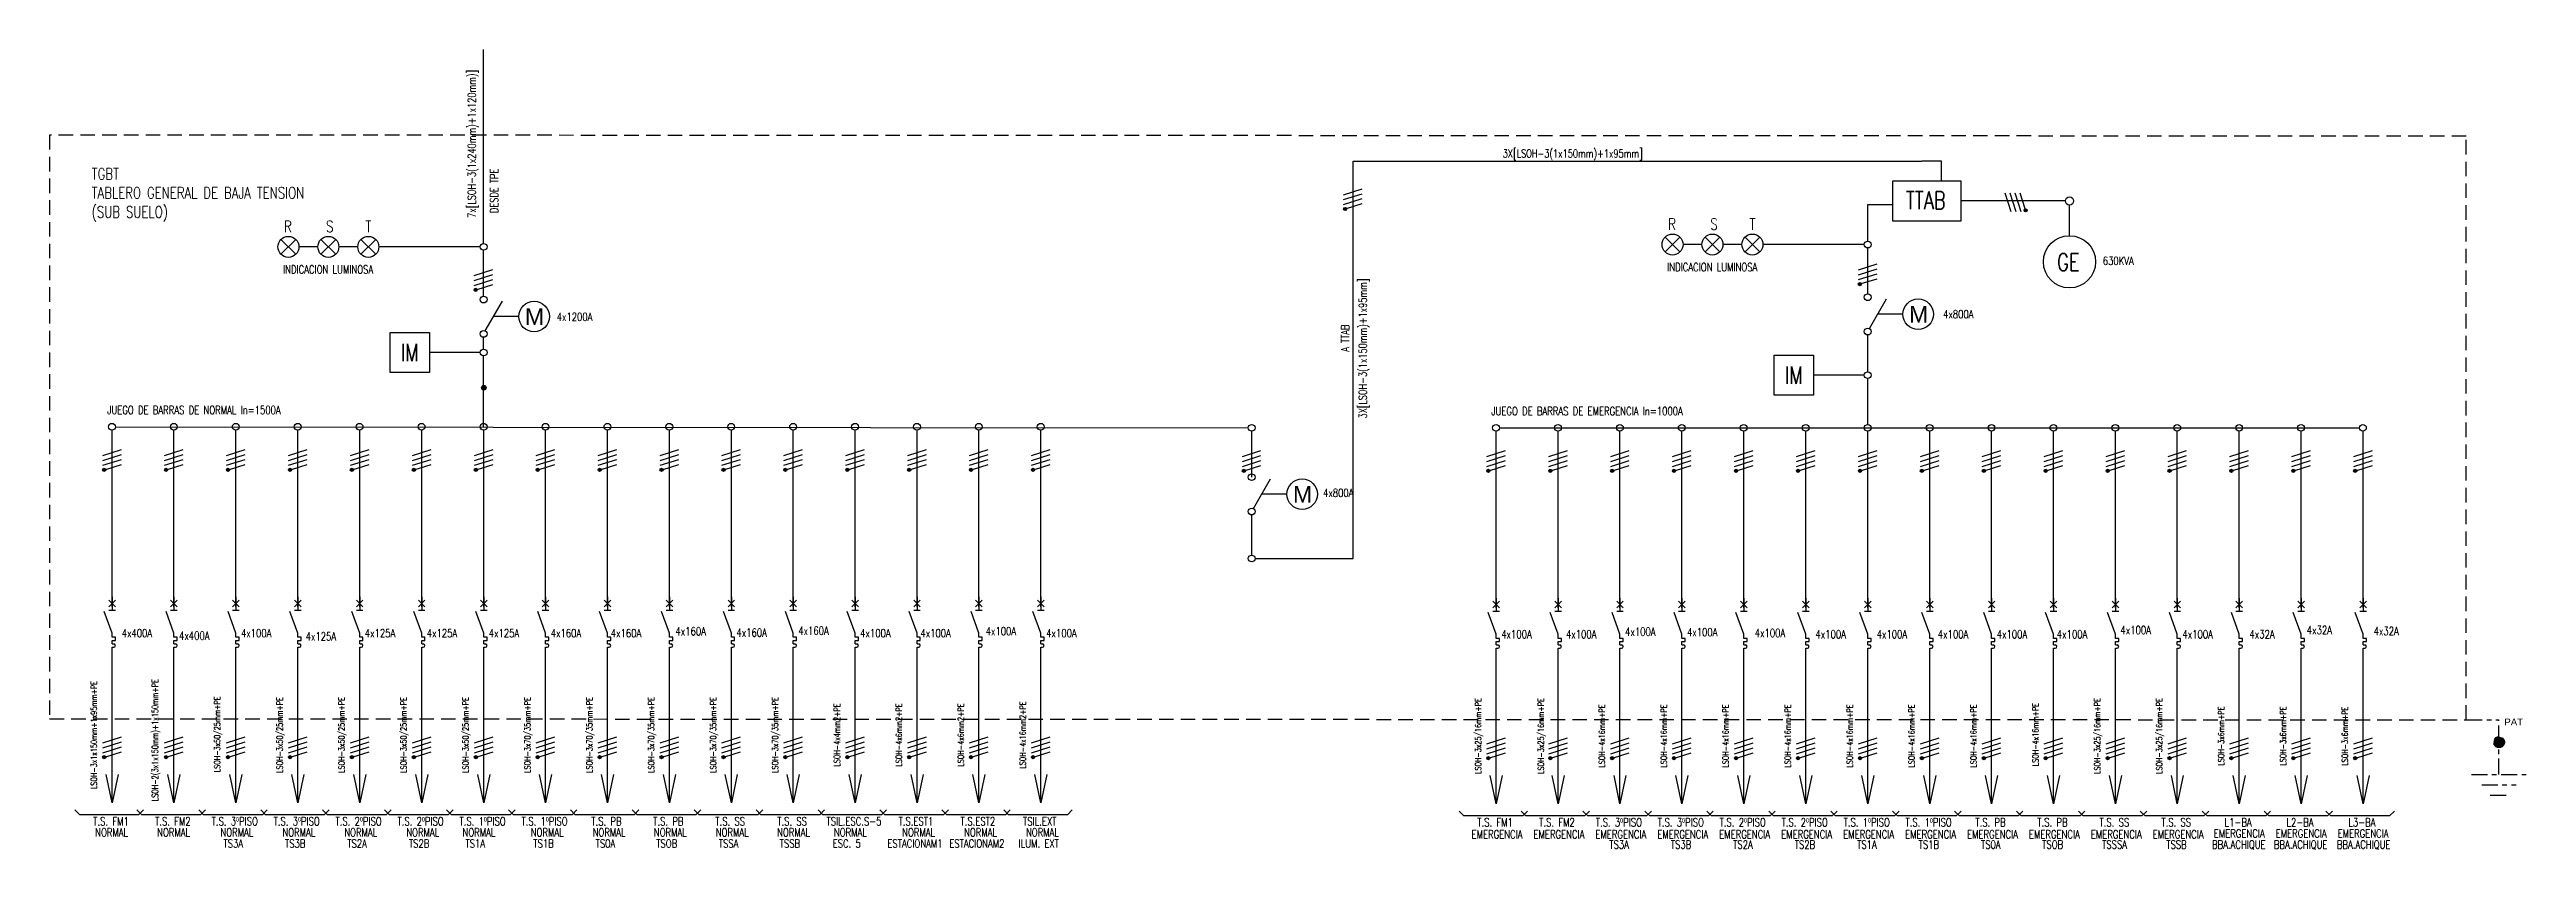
# Model space of a CAD drawing. Extents: x 3578.3 to 3632.5, y 1358.1 to 1375.6.
import ezdxf
from ezdxf.enums import TextEntityAlignment as Align

# ---------------------------------------------------------------- set-up
doc = ezdxf.new("R2010")
doc.units = 0
doc.linetypes.add('OCJ-ESQUEMAS UNIFILARES-CORREGIDOS IDO-REV.br$0$DASHED', pattern=[19.05, 12.7, -6.35])
doc.linetypes.add('OCJ-ESQUEMAS UNIFILARES-CORREGIDOS IDO-REV.br$0$EJE_5', pattern=[7.1, 5, -1, 0.1, -1])
for name, color, linetype in [('OCJ-ESQUEMAS UNIFILARES-CORREGIDOS IDO-REV.br$0$00-IE-CABLES', 10, 'Continuous'), ('OCJ-ESQUEMAS UNIFILARES-CORREGIDOS IDO-REV.br$0$01-ELE-APARATOS', 170, 'Continuous'), ('OCJ-ESQUEMAS UNIFILARES-CORREGIDOS IDO-REV.br$0$CABLES', 10, 'Continuous'), ('OCJ-ESQUEMAS UNIFILARES-CORREGIDOS IDO-REV.br$0$ELECTRIC', 4, 'Continuous'), ('OCJ-ESQUEMAS UNIFILARES-CORREGIDOS IDO-REV.br$0$PAT', 80, 'Continuous'), ('OCJ-ESQUEMAS UNIFILARES-CORREGIDOS IDO-REV.br$0$TEXTO', 7, 'Continuous')]:
    doc.layers.add(name, color=color, linetype=linetype)
doc.styles.add('OCJ-ESQUEMAS UNIFILARES-CORREGIDOS IDO-REV.br$0$ARIAL', font='Arial.ttf', dxfattribs={"height": 0.2})
doc.styles.add('OCJ-ESQUEMAS UNIFILARES-CORREGIDOS IDO-REV.br$0$Electricidad', font='ROMANS.SHX', dxfattribs={"width": 0.75, "height": 0.175})
doc.styles.add('OCJ-ESQUEMAS UNIFILARES-CORREGIDOS IDO-REV.br$0$Standard', font='Arial.ttf')

msp = doc.modelspace()

# ---------------------------------------------------------------- texts
at = {"layer": 'OCJ-ESQUEMAS UNIFILARES-CORREGIDOS IDO-REV.br$0$01-ELE-APARATOS', "style": 'OCJ-ESQUEMAS UNIFILARES-CORREGIDOS IDO-REV.br$0$Electricidad', "width": 0.75}
for p in [(3586.181, 1368.809), (3616.482, 1368.313)]:
    msp.add_text('IM', height=0.3815, dxfattribs=at).set_placement(p, align=Align.CENTER)
at = {"layer": 'OCJ-ESQUEMAS UNIFILARES-CORREGIDOS IDO-REV.br$0$TEXTO', "style": 'OCJ-ESQUEMAS UNIFILARES-CORREGIDOS IDO-REV.br$0$Electricidad', "width": 0.75}
for s, height, p in [('7x[LSOH-3(1x240mm)+1x120mm)]', 0.17567, (3587.626, 1373.573)), ('DESDE TPE', 0.1757, (3588.117, 1372.542)), ('3X[LSOH-3(1x150mm)+1x95mm]', 0.17567, (3607.131, 1369.089)), (' A TTAB', 0.1757, (3606.745, 1369.271)), ('LSOH-3x1x150mm+1x95mm+PE', 0.13175, (3579.333, 1360.623)), ('LSOH-2(3x1x150mm)+1x150mm+PE', 0.13175, (3580.67, 1360.51)), ('LSOH-3x50/25mm+PE', 0.13175, (3582.031, 1360.638)), ('LSOH-3x50/25mm+PE', 0.13175, (3583.399, 1360.623)), ('LSOH-3x50/25mm+PE', 0.13175, (3584.754, 1360.623)), ('LSOH-3x50/25mm+PE', 0.13175, (3586.111, 1360.623)), ('LSOH-3x50/25mm+PE', 0.13175, (3587.469, 1360.623)), ('LSOH-3x70/35mm+PE', 0.13175, (3588.824, 1360.623)), ('LSOH-3x70/35mm+PE', 0.13175, (3590.179, 1360.623)), ('LSOH-3x70/35mm+PE', 0.13175, (3591.534, 1360.623)), ('LSOH-3x70/35mm+PE', 0.13175, (3592.89, 1360.623)), ('LSOH-3x70/35mm+PE', 0.13175, (3594.245, 1360.623)), ('LSOH-4x4mm2+PE', 0.13175, (3595.6, 1360.623)), ('LSOH-4x6mm2+PE', 0.13175, (3596.955, 1360.622)), ('LSOH-4x6mm2+PE', 0.13175, (3598.31, 1360.622)), ('LSOH-4x16mm2+PE', 0.13175, (3599.665, 1360.622)), ('LSOH-3x25/16mm+PE', 0.13175, (3609.634, 1360.6)), ('LSOH-3x25/16mm+PE', 0.13175, (3611.01, 1360.6)), ('LSOH-4x16mm+PE', 0.13175, (3612.344, 1360.6)), ('LSOH-4x16mm+PE', 0.13175, (3613.699, 1360.6)), ('LSOH-4x16mm+PE', 0.13175, (3615.054, 1360.6)), ('LSOH-4x16mm+PE', 0.13175, (3616.412, 1360.6)), ('LSOH-4x16mm+PE', 0.13175, (3617.769, 1360.6)), ('LSOH-4x16mm+PE', 0.13175, (3619.124, 1360.6)), ('LSOH-4x16mm+PE', 0.13175, (3620.48, 1360.6)), ('LSOH-4x16mm+PE', 0.13175, (3621.835, 1360.633)), ('LSOH-3x25/16mm+PE', 0.13175, (3623.19, 1360.6)), ('LSOH-3x25/16mm+PE', 0.13175, (3624.545, 1360.6)), ('LSOH-3x6mm+PE', 0.13175, (3625.9, 1360.6)), ('LSOH-3x6mm+PE', 0.13175, (3627.256, 1360.599)), ('LSOH-3x6mm+PE', 0.13175, (3628.611, 1360.598))]:
    msp.add_text(s, height=height, rotation=90, dxfattribs=at).set_placement(p, align=Align.CENTER)
for s, height, p in [('TGBT', 0.251, (3579.218, 1372.79)), ('TABLERO GENERAL DE BAJA TENSION', 0.25096, (3579.218, 1372.374)), ('(SUB SUELO)', 0.25096, (3579.218, 1371.955)), ('INDICACION LUMINOSA', 0.18069, (3583.406, 1370.731)), ('INDICACION LUMINOSA', 0.18069, (3613.707, 1370.782)), ('GE', 0.3815, (3622.244, 1370.79)), ('630KVA', 0.1807, (3623.244, 1370.92)), ('4x1200A', 0.1807, (3589.396, 1369.693)), ('4x800A', 0.1807, (3619.746, 1369.751)), ('JUEGO DE BARRAS DE NORMAL In=1500A', 0.18069, (3579.557, 1367.653)), ('JUEGO DE BARRAS DE EMERGENCIA In=1000A', 0.18069, (3609.857, 1367.629)), ('4x800A', 0.1807, (3606.173, 1365.839)), ('4x400A', 0.1807, (3579.874, 1362.765)), ('4x400A', 0.1807, (3581.13, 1362.709)), ('4x100A', 0.1807, (3582.485, 1362.765)), ('4x125A', 0.1807, (3583.901, 1362.694)), ('4x125A', 0.1807, (3585.196, 1362.765)), ('4x125A', 0.1807, (3586.553, 1362.765)), ('4x125A', 0.1807, (3587.91, 1362.765)), ('4x160A', 0.1807, (3589.266, 1362.765)), ('4x160A', 0.1807, (3590.582, 1362.765)), ('4x160A', 0.1807, (3591.998, 1362.807)), ('4x160A', 0.1807, (3593.331, 1362.777)), ('4x160A', 0.1807, (3594.686, 1362.818)), ('4x100A', 0.1807, (3596.041, 1362.765)), ('4x100A', 0.1807, (3597.358, 1362.765)), ('4x100A', 0.1807, (3598.788, 1362.809)), ('4x100A', 0.1807, (3600.114, 1362.765)), ('4x100A', 0.1807, (3610.075, 1362.741)), ('4x100A', 0.1807, (3611.492, 1362.741)), ('4x100A', 0.1807, (3612.786, 1362.796)), ('4x100A', 0.1807, (3614.141, 1362.787)), ('4x100A', 0.1807, (3615.624, 1362.769)), ('4x100A', 0.1807, (3616.954, 1362.741)), ('4x100A', 0.1807, (3618.293, 1362.741)), ('4x100A', 0.1807, (3619.633, 1362.741)), ('4x100A', 0.1807, (3620.921, 1362.741)), ('4x100A', 0.1807, (3622.238, 1362.741)), ('4x100A', 0.1807, (3623.631, 1362.832)), ('4x100A', 0.1807, (3624.987, 1362.741)), ('4x32A', 0.1807, (3626.455, 1362.741)), ('4x32A', 0.1807, (3627.711, 1362.832)), ('4x32A', 0.1807, (3629.172, 1362.81))]:
    msp.add_text(s, height=height, dxfattribs=at).set_placement(p)
for s, height, p in [('3X[LSOH-3(1x150mm)+1x95mm]', 0.17567, (3611.641, 1373.273)), ('TTAB', 0.3815, (3619.369, 1372.145)), ('R', 0.25, (3583.514, 1371.638)), ('S', 0.25, (3584.431, 1371.638)), ('T', 0.25, (3585.276, 1371.638)), ('R', 0.25, (3613.814, 1371.689)), ('S', 0.25, (3614.732, 1371.689)), ('T', 0.25, (3615.576, 1371.689)), ('T.S. FM1', 0.1807, (3579.64, 1358.644)), ('NORMAL', 0.1807, (3579.655, 1358.401)), ('T.S. FM2', 0.1807, (3580.995, 1358.644)), ('NORMAL', 0.1807, (3581.011, 1358.401)), ('T.S. 3ºPISO', 0.18069, (3582.35, 1358.644)), ('NORMAL', 0.1807, (3582.397, 1358.401)), ('TS3A', 0.1807, (3582.318, 1358.157)), ('T.S. 3ºPISO', 0.18069, (3583.705, 1358.644)), ('NORMAL', 0.1807, (3583.753, 1358.401)), ('TS3B', 0.1807, (3583.673, 1358.157)), ('T.S. 2ºPISO', 0.18069, (3585.061, 1358.644)), ('NORMAL', 0.1807, (3585.108, 1358.401)), ('TS2A', 0.1807, (3585.028, 1358.157)), ('T.S. 2ºPISO', 0.18069, (3586.418, 1358.644)), ('NORMAL', 0.1807, (3586.465, 1358.401)), ('TS2B', 0.1807, (3586.386, 1358.157)), ('T.S. 1ºPISO', 0.18069, (3587.775, 1358.644)), ('NORMAL', 0.1807, (3587.696, 1358.401)), ('TS1A', 0.1807, (3587.616, 1358.157)), ('T.S. 1ºPISO', 0.18069, (3589.131, 1358.644)), ('NORMAL', 0.1807, (3589.19, 1358.401)), ('TS1B', 0.1807, (3589.11, 1358.157)), ('T.S. PB', 0.1807, (3590.486, 1358.644)), ('NORMAL', 0.1807, (3590.545, 1358.401)), ('TS0A', 0.1807, (3590.465, 1358.157)), ('T.S. PB', 0.1807, (3591.841, 1358.644)), ('NORMAL', 0.1807, (3591.885, 1358.401)), ('TSOB', 0.1807, (3591.806, 1358.157)), ('T.S. SS', 0.1807, (3593.196, 1358.644)), ('NORMAL', 0.1807, (3593.24, 1358.401)), ('TSSA', 0.1807, (3593.161, 1358.157)), ('T.S. SS', 0.1807, (3594.551, 1358.644)), ('NORMAL', 0.1807, (3594.583, 1358.401)), ('TSSB', 0.1807, (3594.503, 1358.157)), ('TSIL.ESC.S-5', 0.18069, (3595.906, 1358.644)), ('ESC. 5', 0.1807, (3595.747, 1358.157)), ('NORMAL', 0.1807, (3595.827, 1358.401)), ('ESTACIONAM1', 0.18069, (3597.241, 1358.157)), ('T.S.EST1', 0.1807, (3597.262, 1358.644)), ('NORMAL', 0.1807, (3597.32, 1358.401)), ('ESTACIONAM2', 0.18069, (3598.596, 1358.157)), ('T.S.EST2', 0.1807, (3598.617, 1358.644)), ('NORMAL', 0.1807, (3598.676, 1358.401)), ('ILUM. EXT', 0.1807, (3599.951, 1358.157)), ('TSIL.EXT', 0.1807, (3599.972, 1358.644)), ('NORMAL', 0.1807, (3600.031, 1358.401)), ('EMERGENCIA', 0.1807, (3609.984, 1358.359)), ('T.S. FM1', 0.1807, (3609.94, 1358.621)), ('EMERGENCIA', 0.1807, (3611.339, 1358.359)), ('T.S. FM2', 0.1807, (3611.295, 1358.621)), ('T.S. 3ºPISO', 0.18069, (3612.651, 1358.621)), ('EMERGENCIA', 0.1807, (3612.694, 1358.359)), ('TS3A', 0.1807, (3612.656, 1358.134)), ('T.S. 3ºPISO', 0.18069, (3614.006, 1358.621)), ('EMERGENCIA', 0.1807, (3614.049, 1358.359)), ('TS3B', 0.1807, (3614.012, 1358.134)), ('T.S. 2ºPISO', 0.18069, (3615.361, 1358.621)), ('EMERGENCIA', 0.1807, (3615.405, 1358.359)), ('TS2A', 0.1807, (3615.367, 1358.134)), ('T.S. 2ºPISO', 0.18069, (3616.718, 1358.621)), ('EMERGENCIA', 0.1807, (3616.762, 1358.359)), ('TS2B', 0.1807, (3616.724, 1358.134)), ('T.S. 1ºPISO', 0.18069, (3618.076, 1358.621)), ('EMERGENCIA', 0.1807, (3618.119, 1358.359)), ('TS1A', 0.1807, (3618.082, 1358.134)), ('T.S. 1ºPISO', 0.18069, (3619.431, 1358.621)), ('EMERGENCIA', 0.1807, (3619.475, 1358.359)), ('TS1B', 0.1807, (3619.437, 1358.134)), ('EMERGENCIA', 0.1807, (3620.83, 1358.359)), ('T.S. PB', 0.1807, (3620.786, 1358.621)), ('TS0A', 0.1807, (3620.792, 1358.134)), ('EMERGENCIA', 0.1807, (3622.185, 1358.359)), ('T.S. PB', 0.1807, (3622.141, 1358.621)), ('TSOB', 0.1807, (3622.147, 1358.134)), ('EMERGENCIA', 0.1807, (3623.54, 1358.359)), ('T.S. SS', 0.1807, (3623.497, 1358.621)), ('TSSSA', 0.1807, (3623.502, 1358.134)), ('EMERGENCIA', 0.1807, (3624.895, 1358.359)), ('T.S. SS', 0.1807, (3624.852, 1358.621)), ('TSSB', 0.1807, (3624.858, 1358.134)), ('BBA.ACHIQUE', 0.18069, (3626.222, 1358.134)), ('EMERGENCIA', 0.1807, (3626.232, 1358.377)), ('L1-BA', 0.1807, (3626.207, 1358.621)), ('BBA.ACHIQUE', 0.18069, (3627.577, 1358.134)), ('EMERGENCIA', 0.1807, (3627.587, 1358.377)), ('L2-BA', 0.1807, (3627.562, 1358.621)), ('BBA.ACHIQUE', 0.18069, (3628.956, 1358.134)), ('EMERGENCIA', 0.1807, (3628.943, 1358.377)), ('L3-BA', 0.1807, (3628.917, 1358.621))]:
    msp.add_text(s, height=height, dxfattribs=at).set_placement(p, align=Align.CENTER)
at = {"layer": 'OCJ-ESQUEMAS UNIFILARES-CORREGIDOS IDO-REV.br$0$TEXTO', "style": 'OCJ-ESQUEMAS UNIFILARES-CORREGIDOS IDO-REV.br$0$ARIAL'}
msp.add_text('PAT', height=0.1506, dxfattribs=at).set_placement((3632.035, 1360.834))

# ---------------------------------------------------------------- blocks, each defined once
blk = doc.blocks.new('OCJ-ESQUEMAS UNIFILARES-CORREGIDOS IDO-REV.br$0$Int-Motoriz')
for p, q in [((0.037, -0.686), (0.412, -0.036)), ((0.768, -0.371), (0.219, -0.371))]:
    blk.add_line(p, q)
for centre, radius in [((0, 0), 0.0741), ((1.101, -0.371), 0.333), ((0, -0.75), 0.0741)]:
    blk.add_circle(centre, radius)
at = {"style": 'OCJ-ESQUEMAS UNIFILARES-CORREGIDOS IDO-REV.br$0$Standard'}
blk.add_text('M', height=0.36, dxfattribs=at).set_placement((0.901, -0.553))
blk = doc.blocks.new('OCJ-ESQUEMAS UNIFILARES-CORREGIDOS IDO-REV.br$0$Unif-Interruptor-Term')
for p, q in [((0, -1.013), (0.045, -1.013)), ((0, -1.103), (0.045, -1.103))]:
    blk.add_line(p, q)
for points in [[(-0.09, 0.177), (0.09, -0.003)], [(-0.09, -0.003), (0.09, 0.177)], [(0, 0.267), (0, -0.093)], [(0, -0.72), (-0.215, -0.128)], [(-0.09, -0.093), (0.09, -0.093)], [(0, -0.833), (0, -0.72)], [(0, -0.923), (0.09, -0.923), (0.09, -0.833), (0, -0.833)], [(0, -1.013), (0, -0.923)], [(0, -1.215), (0, -1.103)]]:
    blk.add_lwpolyline(points)
blk.add_arc((0.045, -1.058), 0.045, 270, 90)

# ---------------------------------------------------------------- hatches: boundary and pattern name
at = {"layer": 'OCJ-ESQUEMAS UNIFILARES-CORREGIDOS IDO-REV.br$0$00-IE-CABLES'}
for points in [[(3606.628, 1372.124, 1), (3606.683, 1372.164, 1)], [(3621.575, 1372.089, 1), (3621.535, 1372.144, 1)], [(3587.598, 1370.354, 1), (3587.653, 1370.394, 1)], [(3617.899, 1370.48, 1), (3617.953, 1370.52, 1)], [(3579.465, 1366.413, 1), (3579.52, 1366.453, 1)], [(3580.82, 1366.413, 1), (3580.875, 1366.453, 1)], [(3582.175, 1366.413, 1), (3582.23, 1366.453, 1)], [(3583.53, 1366.413, 1), (3583.585, 1366.453, 1)], [(3584.886, 1366.413, 1), (3584.94, 1366.453, 1)], [(3586.243, 1366.413, 1), (3586.298, 1366.453, 1)], [(3587.6, 1366.413, 1), (3587.655, 1366.453, 1)], [(3588.956, 1366.413, 1), (3589.01, 1366.453, 1)], [(3590.311, 1366.413, 1), (3590.366, 1366.453, 1)], [(3591.666, 1366.413, 1), (3591.721, 1366.453, 1)], [(3593.021, 1366.413, 1), (3593.076, 1366.453, 1)], [(3594.376, 1366.413, 1), (3594.431, 1366.453, 1)], [(3595.732, 1366.413, 1), (3595.786, 1366.453, 1)], [(3597.087, 1366.413, 1), (3597.142, 1366.453, 1)], [(3598.442, 1366.413, 1), (3598.497, 1366.453, 1)], [(3599.797, 1366.413, 1), (3599.852, 1366.453, 1)], [(3604.413, 1366.39, 1), (3604.468, 1366.43, 1)], [(3609.765, 1366.39, 1), (3609.82, 1366.43, 1)], [(3611.12, 1366.39, 1), (3611.175, 1366.43, 1)], [(3612.476, 1366.39, 1), (3612.53, 1366.43, 1)], [(3613.831, 1366.39, 1), (3613.886, 1366.43, 1)], [(3615.186, 1366.39, 1), (3615.241, 1366.43, 1)], [(3616.543, 1366.39, 1), (3616.598, 1366.43, 1)], [(3617.901, 1366.39, 1), (3617.956, 1366.43, 1)], [(3619.256, 1366.39, 1), (3619.311, 1366.43, 1)], [(3620.611, 1366.39, 1), (3620.666, 1366.43, 1)], [(3621.966, 1366.39, 1), (3622.021, 1366.43, 1)], [(3623.322, 1366.39, 1), (3623.376, 1366.43, 1)], [(3624.677, 1366.39, 1), (3624.732, 1366.43, 1)], [(3626.032, 1366.39, 1), (3626.087, 1366.43, 1)], [(3627.387, 1366.39, 1), (3627.442, 1366.43, 1)], [(3628.742, 1366.39, 1), (3628.797, 1366.43, 1)], [(3579.465, 1360.119, 1), (3579.52, 1360.159, 1)], [(3580.82, 1360.119, 1), (3580.875, 1360.159, 1)], [(3582.175, 1360.119, 1), (3582.23, 1360.159, 1)], [(3583.53, 1360.119, 1), (3583.585, 1360.159, 1)], [(3584.886, 1360.119, 1), (3584.94, 1360.159, 1)], [(3586.243, 1360.119, 1), (3586.298, 1360.159, 1)], [(3587.6, 1360.119, 1), (3587.655, 1360.159, 1)], [(3588.956, 1360.119, 1), (3589.01, 1360.159, 1)], [(3590.311, 1360.119, 1), (3590.366, 1360.159, 1)], [(3591.666, 1360.119, 1), (3591.721, 1360.159, 1)], [(3593.021, 1360.119, 1), (3593.076, 1360.159, 1)], [(3594.376, 1360.119, 1), (3594.431, 1360.159, 1)], [(3595.732, 1360.119, 1), (3595.786, 1360.159, 1)], [(3597.087, 1360.119, 1), (3597.142, 1360.159, 1)], [(3598.442, 1360.119, 1), (3598.497, 1360.159, 1)], [(3599.797, 1360.119, 1), (3599.852, 1360.159, 1)], [(3609.765, 1360.096, 1), (3609.82, 1360.135, 1)], [(3611.12, 1360.096, 1), (3611.175, 1360.135, 1)], [(3612.476, 1360.096, 1), (3612.53, 1360.135, 1)], [(3613.831, 1360.096, 1), (3613.886, 1360.135, 1)], [(3615.186, 1360.096, 1), (3615.241, 1360.135, 1)], [(3616.543, 1360.096, 1), (3616.598, 1360.135, 1)], [(3617.901, 1360.096, 1), (3617.956, 1360.135, 1)], [(3619.256, 1360.096, 1), (3619.311, 1360.135, 1)], [(3620.611, 1360.096, 1), (3620.666, 1360.135, 1)], [(3621.966, 1360.096, 1), (3622.021, 1360.135, 1)], [(3623.322, 1360.096, 1), (3623.376, 1360.135, 1)], [(3624.677, 1360.096, 1), (3624.732, 1360.135, 1)], [(3626.032, 1360.096, 1), (3626.087, 1360.135, 1)], [(3627.387, 1360.096, 1), (3627.442, 1360.135, 1)], [(3628.742, 1360.096, 1), (3628.797, 1360.135, 1)]]:
    msp.add_hatch(color=256, dxfattribs=at).paths.add_polyline_path(points)
at = {"layer": 'OCJ-ESQUEMAS UNIFILARES-CORREGIDOS IDO-REV.br$0$CABLES'}
msp.add_hatch(color=256, dxfattribs=at).paths.add_polyline_path([(3587.843, 1368.259, 1), (3587.762, 1368.2, 1)])
at = {"layer": 'OCJ-ESQUEMAS UNIFILARES-CORREGIDOS IDO-REV.br$0$PAT', "linetype": 'OCJ-ESQUEMAS UNIFILARES-CORREGIDOS IDO-REV.br$0$EJE_5', "ltscale": 0.07}
h = msp.add_hatch(color=256, dxfattribs=at)
h.paths.add_polyline_path([(3632.037, 1360.468), (3631.796, 1360.468, -1)])
h.paths.add_polyline_path([(3631.796, 1360.468), (3631.917, 1360.468), (3631.917, 1360.348, -0.414214)])
h.paths.add_polyline_path([(3631.917, 1360.468), (3632.037, 1360.468, -0.414214), (3631.917, 1360.348)])

# ---------------------------------------------------------------- linework, layer by layer
at = {"layer": 'OCJ-ESQUEMAS UNIFILARES-CORREGIDOS IDO-REV.br$0$00-IE-CABLES'}
for p, q in [((3587.798, 1371.391), (3587.798, 1375.639)), ((3606.831, 1373.193), (3619.282, 1373.193)), ((3606.831, 1364.49), (3606.831, 1373.193)), ((3619.714, 1373.193), (3619.282, 1373.193)), ((3619.714, 1372.757), (3619.714, 1373.193)), ((3618.098, 1371.442), (3618.098, 1372.247)), ((3618.098, 1372.247), (3618.642, 1372.247)), ((3622.427, 1372.321), (3620.146, 1372.321)), ((3622.515, 1371.561), (3622.515, 1372.233)), ((3584.169, 1371.316), (3583.754, 1371.316)), ((3585.044, 1371.316), (3584.629, 1371.316)), ((3587.723, 1371.316), (3585.504, 1371.316)), ((3614.47, 1371.367), (3614.054, 1371.367)), ((3615.345, 1371.367), (3614.929, 1371.367)), ((3618.024, 1371.367), (3615.804, 1371.367)), ((3587.798, 1370.236), (3587.798, 1371.242)), ((3618.098, 1370.287), (3618.098, 1371.293)), ((3587.798, 1369.076), (3587.798, 1369.334)), ((3618.098, 1368.58), (3618.098, 1369.385)), ((3587.723, 1369.002), (3586.613, 1369.002)), ((3587.798, 1367.375), (3587.798, 1368.927)), ((3618.024, 1368.506), (3616.914, 1368.506)), ((3618.098, 1367.426), (3618.098, 1368.432)), ((3579.664, 1364.439), (3579.664, 1367.301)), ((3579.736, 1367.375), (3604.538, 1367.352)), ((3581.019, 1364.439), (3581.019, 1367.301)), ((3582.375, 1364.439), (3582.375, 1367.301)), ((3583.73, 1364.439), (3583.73, 1367.301)), ((3585.085, 1364.439), (3585.085, 1367.301)), ((3586.442, 1364.439), (3586.442, 1367.301)), ((3587.8, 1364.439), (3587.8, 1367.301)), ((3589.155, 1364.439), (3589.155, 1367.301)), ((3590.51, 1364.439), (3590.51, 1367.301)), ((3591.865, 1364.439), (3591.865, 1367.301)), ((3593.221, 1364.439), (3593.221, 1367.301)), ((3594.576, 1364.439), (3594.576, 1367.301)), ((3595.931, 1364.439), (3595.931, 1367.301)), ((3597.286, 1364.439), (3597.286, 1367.301)), ((3598.641, 1364.439), (3598.641, 1367.301)), ((3599.996, 1364.439), (3599.996, 1367.301)), ((3604.612, 1366.271), (3604.612, 1367.277)), ((3609.965, 1364.416), (3609.965, 1367.277)), ((3610.037, 1367.352), (3628.865, 1367.352)), ((3611.32, 1364.416), (3611.32, 1367.277)), ((3612.675, 1364.416), (3612.675, 1367.277)), ((3614.03, 1364.416), (3614.03, 1367.277)), ((3615.385, 1364.416), (3615.385, 1367.277)), ((3616.743, 1364.416), (3616.743, 1367.277)), ((3618.1, 1364.416), (3618.1, 1367.277)), ((3619.455, 1364.416), (3619.455, 1367.277)), ((3620.811, 1364.416), (3620.811, 1367.277)), ((3622.166, 1364.416), (3622.166, 1367.277)), ((3623.521, 1364.416), (3623.521, 1367.277)), ((3624.876, 1364.416), (3624.876, 1367.277)), ((3626.231, 1364.416), (3626.231, 1367.277)), ((3627.586, 1364.416), (3627.586, 1367.277)), ((3628.942, 1364.416), (3628.942, 1367.277)), ((3604.612, 1364.565), (3604.612, 1365.444)), ((3579.664, 1363.434), (3579.664, 1364.439)), ((3581.019, 1363.434), (3581.019, 1364.439)), ((3582.375, 1363.434), (3582.375, 1364.439)), ((3583.73, 1363.434), (3583.73, 1364.439)), ((3585.085, 1363.434), (3585.085, 1364.439)), ((3586.442, 1363.434), (3586.442, 1364.439)), ((3587.8, 1363.434), (3587.8, 1364.439)), ((3589.155, 1363.434), (3589.155, 1364.439)), ((3590.51, 1363.434), (3590.51, 1364.439)), ((3591.865, 1363.434), (3591.865, 1364.439)), ((3593.221, 1363.434), (3593.221, 1364.439)), ((3594.576, 1363.434), (3594.576, 1364.439)), ((3595.931, 1363.434), (3595.931, 1364.439)), ((3597.286, 1363.434), (3597.286, 1364.439)), ((3598.641, 1363.434), (3598.641, 1364.439)), ((3599.996, 1363.434), (3599.996, 1364.439)), ((3604.687, 1364.49), (3606.831, 1364.49)), ((3609.965, 1363.41), (3609.965, 1364.416)), ((3611.32, 1363.41), (3611.32, 1364.416)), ((3612.675, 1363.41), (3612.675, 1364.416)), ((3614.03, 1363.41), (3614.03, 1364.416)), ((3615.385, 1363.41), (3615.385, 1364.416)), ((3616.743, 1363.41), (3616.743, 1364.416)), ((3618.1, 1363.41), (3618.1, 1364.416)), ((3619.455, 1363.41), (3619.455, 1364.416)), ((3620.811, 1363.41), (3620.811, 1364.416)), ((3622.166, 1363.41), (3622.166, 1364.416)), ((3623.521, 1363.41), (3623.521, 1364.416)), ((3624.876, 1363.41), (3624.876, 1364.416)), ((3626.231, 1363.41), (3626.231, 1364.416)), ((3627.586, 1363.41), (3627.586, 1364.416)), ((3628.942, 1363.41), (3628.942, 1364.416)), ((3579.664, 1359.142), (3579.664, 1362.458)), ((3581.019, 1359.142), (3581.019, 1362.458)), ((3582.375, 1359.142), (3582.375, 1362.458)), ((3583.73, 1359.142), (3583.73, 1362.458)), ((3585.085, 1359.142), (3585.085, 1362.458)), ((3586.442, 1359.142), (3586.442, 1362.458)), ((3587.8, 1359.142), (3587.8, 1362.458)), ((3589.155, 1359.142), (3589.155, 1362.458)), ((3590.51, 1359.142), (3590.51, 1362.458)), ((3591.865, 1359.142), (3591.865, 1362.458)), ((3593.221, 1359.142), (3593.221, 1362.458)), ((3594.576, 1359.142), (3594.576, 1362.458)), ((3595.931, 1359.142), (3595.931, 1362.458)), ((3597.286, 1359.142), (3597.286, 1362.458)), ((3598.641, 1359.142), (3598.641, 1362.458)), ((3599.996, 1359.142), (3599.996, 1362.458)), ((3609.965, 1359.119), (3609.965, 1362.434)), ((3611.32, 1359.119), (3611.32, 1362.434)), ((3612.675, 1359.119), (3612.675, 1362.434)), ((3614.03, 1359.119), (3614.03, 1362.434)), ((3615.385, 1359.119), (3615.385, 1362.434)), ((3616.743, 1359.119), (3616.743, 1362.434)), ((3618.1, 1359.119), (3618.1, 1362.434)), ((3619.455, 1359.119), (3619.455, 1362.434)), ((3620.811, 1359.119), (3620.811, 1362.434)), ((3622.166, 1359.119), (3622.166, 1362.434)), ((3623.521, 1359.119), (3623.521, 1362.434)), ((3624.876, 1359.119), (3624.876, 1362.434)), ((3626.231, 1359.119), (3626.231, 1362.434)), ((3627.586, 1359.119), (3627.586, 1362.434)), ((3628.942, 1359.119), (3628.942, 1362.434))]:
    msp.add_line(p, q, dxfattribs=at)
for points in [[(3606.624, 1372.459), (3607.032, 1372.588)], [(3606.624, 1372.351), (3607.032, 1372.48)], [(3621.24, 1372.084), (3621.11, 1372.493)], [(3621.348, 1372.084), (3621.219, 1372.493)], [(3621.457, 1372.084), (3621.327, 1372.493)], [(3621.545, 1372.149), (3621.436, 1372.493)], [(3606.624, 1372.242), (3607.032, 1372.372)], [(3606.688, 1372.154), (3607.032, 1372.263)], [(3587.593, 1370.689), (3588.002, 1370.819)], [(3617.894, 1370.815), (3618.302, 1370.944)], [(3617.894, 1370.706), (3618.302, 1370.836)], [(3587.593, 1370.581), (3588.002, 1370.71)], [(3587.593, 1370.472), (3588.002, 1370.602)], [(3587.658, 1370.385), (3588.002, 1370.493)], [(3617.894, 1370.598), (3618.302, 1370.727)], [(3617.958, 1370.51), (3618.302, 1370.619)], [(3579.46, 1366.748), (3579.869, 1366.877)], [(3579.46, 1366.64), (3579.869, 1366.769)], [(3579.46, 1366.531), (3579.869, 1366.66)], [(3579.525, 1366.443), (3579.869, 1366.552)], [(3580.815, 1366.748), (3581.224, 1366.877)], [(3580.815, 1366.64), (3581.224, 1366.769)], [(3580.815, 1366.531), (3581.224, 1366.66)], [(3580.88, 1366.443), (3581.224, 1366.552)], [(3582.17, 1366.748), (3582.579, 1366.877)], [(3582.17, 1366.64), (3582.579, 1366.769)], [(3582.17, 1366.531), (3582.579, 1366.66)], [(3582.235, 1366.443), (3582.579, 1366.552)], [(3583.526, 1366.748), (3583.934, 1366.877)], [(3583.526, 1366.64), (3583.934, 1366.769)], [(3583.526, 1366.531), (3583.934, 1366.66)], [(3583.59, 1366.443), (3583.934, 1366.552)], [(3584.881, 1366.748), (3585.289, 1366.877)], [(3584.881, 1366.64), (3585.289, 1366.769)], [(3584.881, 1366.531), (3585.289, 1366.66)], [(3584.945, 1366.443), (3585.289, 1366.552)], [(3586.238, 1366.748), (3586.647, 1366.877)], [(3586.238, 1366.64), (3586.647, 1366.769)], [(3586.238, 1366.531), (3586.647, 1366.66)], [(3586.303, 1366.443), (3586.647, 1366.552)], [(3587.596, 1366.748), (3588.004, 1366.877)], [(3587.596, 1366.64), (3588.004, 1366.769)], [(3587.596, 1366.531), (3588.004, 1366.66)], [(3587.66, 1366.443), (3588.004, 1366.552)], [(3588.951, 1366.748), (3589.359, 1366.877)], [(3588.951, 1366.64), (3589.359, 1366.769)], [(3588.951, 1366.531), (3589.359, 1366.66)], [(3589.015, 1366.443), (3589.359, 1366.552)], [(3590.306, 1366.748), (3590.714, 1366.877)], [(3590.306, 1366.64), (3590.714, 1366.769)], [(3590.306, 1366.531), (3590.714, 1366.66)], [(3590.371, 1366.443), (3590.714, 1366.552)], [(3591.661, 1366.748), (3592.07, 1366.877)], [(3591.661, 1366.64), (3592.07, 1366.769)], [(3591.661, 1366.531), (3592.07, 1366.66)], [(3591.726, 1366.443), (3592.07, 1366.552)], [(3593.016, 1366.748), (3593.425, 1366.877)], [(3593.016, 1366.64), (3593.425, 1366.769)], [(3593.016, 1366.531), (3593.425, 1366.66)], [(3593.081, 1366.443), (3593.425, 1366.552)], [(3594.371, 1366.748), (3594.78, 1366.877)], [(3594.371, 1366.64), (3594.78, 1366.769)], [(3594.371, 1366.531), (3594.78, 1366.66)], [(3594.436, 1366.443), (3594.78, 1366.552)], [(3595.727, 1366.748), (3596.135, 1366.877)], [(3595.727, 1366.64), (3596.135, 1366.769)], [(3595.727, 1366.531), (3596.135, 1366.66)], [(3595.791, 1366.443), (3596.135, 1366.552)], [(3597.082, 1366.748), (3597.49, 1366.877)], [(3597.082, 1366.64), (3597.49, 1366.769)], [(3597.082, 1366.531), (3597.49, 1366.66)], [(3597.146, 1366.443), (3597.49, 1366.552)], [(3598.437, 1366.748), (3598.846, 1366.877)], [(3598.437, 1366.64), (3598.846, 1366.769)], [(3598.437, 1366.531), (3598.846, 1366.66)], [(3598.502, 1366.443), (3598.846, 1366.552)], [(3599.792, 1366.748), (3600.201, 1366.877)], [(3599.792, 1366.64), (3600.201, 1366.769)], [(3599.792, 1366.531), (3600.201, 1366.66)], [(3599.857, 1366.443), (3600.201, 1366.552)], [(3604.408, 1366.725), (3604.816, 1366.854)], [(3604.408, 1366.616), (3604.816, 1366.746)], [(3604.408, 1366.508), (3604.816, 1366.637)], [(3604.472, 1366.42), (3604.816, 1366.529)], [(3609.76, 1366.725), (3610.169, 1366.854)], [(3609.76, 1366.616), (3610.169, 1366.746)], [(3609.76, 1366.508), (3610.169, 1366.637)], [(3609.825, 1366.42), (3610.169, 1366.529)], [(3611.116, 1366.725), (3611.524, 1366.854)], [(3611.116, 1366.616), (3611.524, 1366.746)], [(3611.116, 1366.508), (3611.524, 1366.637)], [(3611.18, 1366.42), (3611.524, 1366.529)], [(3612.471, 1366.725), (3612.879, 1366.854)], [(3612.471, 1366.616), (3612.879, 1366.746)], [(3612.471, 1366.508), (3612.879, 1366.637)], [(3612.535, 1366.42), (3612.879, 1366.529)], [(3613.826, 1366.725), (3614.235, 1366.854)], [(3613.826, 1366.616), (3614.235, 1366.746)], [(3613.826, 1366.508), (3614.235, 1366.637)], [(3613.891, 1366.42), (3614.235, 1366.529)], [(3615.181, 1366.725), (3615.59, 1366.854)], [(3615.181, 1366.616), (3615.59, 1366.746)], [(3615.181, 1366.508), (3615.59, 1366.637)], [(3615.246, 1366.42), (3615.59, 1366.529)], [(3616.539, 1366.725), (3616.947, 1366.854)], [(3616.539, 1366.616), (3616.947, 1366.746)], [(3616.539, 1366.508), (3616.947, 1366.637)], [(3616.603, 1366.42), (3616.947, 1366.529)], [(3617.896, 1366.725), (3618.305, 1366.854)], [(3617.896, 1366.616), (3618.305, 1366.746)], [(3617.896, 1366.508), (3618.305, 1366.637)], [(3617.961, 1366.42), (3618.305, 1366.529)], [(3619.251, 1366.725), (3619.66, 1366.854)], [(3619.251, 1366.616), (3619.66, 1366.746)], [(3619.251, 1366.508), (3619.66, 1366.637)], [(3619.316, 1366.42), (3619.66, 1366.529)], [(3620.606, 1366.725), (3621.015, 1366.854)], [(3620.606, 1366.616), (3621.015, 1366.746)], [(3620.606, 1366.508), (3621.015, 1366.637)], [(3620.671, 1366.42), (3621.015, 1366.529)], [(3621.961, 1366.725), (3622.37, 1366.854)], [(3621.961, 1366.616), (3622.37, 1366.746)], [(3621.961, 1366.508), (3622.37, 1366.637)], [(3622.026, 1366.42), (3622.37, 1366.529)], [(3623.317, 1366.725), (3623.725, 1366.854)], [(3623.317, 1366.616), (3623.725, 1366.746)], [(3623.317, 1366.508), (3623.725, 1366.637)], [(3623.381, 1366.42), (3623.725, 1366.529)], [(3624.672, 1366.725), (3625.08, 1366.854)], [(3624.672, 1366.616), (3625.08, 1366.746)], [(3624.672, 1366.508), (3625.08, 1366.637)], [(3624.736, 1366.42), (3625.08, 1366.529)], [(3626.027, 1366.725), (3626.436, 1366.854)], [(3626.027, 1366.616), (3626.436, 1366.746)], [(3626.027, 1366.508), (3626.436, 1366.637)], [(3626.092, 1366.42), (3626.436, 1366.529)], [(3627.382, 1366.725), (3627.791, 1366.854)], [(3627.382, 1366.616), (3627.791, 1366.746)], [(3627.382, 1366.508), (3627.791, 1366.637)], [(3627.447, 1366.42), (3627.791, 1366.529)], [(3628.737, 1366.725), (3629.146, 1366.854)], [(3628.737, 1366.616), (3629.146, 1366.746)], [(3628.737, 1366.508), (3629.146, 1366.637)], [(3628.802, 1366.42), (3629.146, 1366.529)], [(3579.46, 1360.454), (3579.869, 1360.583)], [(3579.46, 1360.345), (3579.869, 1360.475)], [(3580.815, 1360.454), (3581.224, 1360.583)], [(3580.815, 1360.345), (3581.224, 1360.475)], [(3582.17, 1360.454), (3582.579, 1360.583)], [(3582.17, 1360.345), (3582.579, 1360.475)], [(3583.526, 1360.454), (3583.934, 1360.583)], [(3583.526, 1360.345), (3583.934, 1360.475)], [(3584.881, 1360.454), (3585.289, 1360.583)], [(3584.881, 1360.345), (3585.289, 1360.475)], [(3586.238, 1360.454), (3586.647, 1360.583)], [(3586.238, 1360.345), (3586.647, 1360.475)], [(3587.596, 1360.454), (3588.004, 1360.583)], [(3587.596, 1360.345), (3588.004, 1360.475)], [(3588.951, 1360.454), (3589.359, 1360.583)], [(3588.951, 1360.345), (3589.359, 1360.475)], [(3590.306, 1360.454), (3590.714, 1360.583)], [(3590.306, 1360.345), (3590.714, 1360.475)], [(3591.661, 1360.454), (3592.07, 1360.583)], [(3591.661, 1360.345), (3592.07, 1360.475)], [(3593.016, 1360.454), (3593.425, 1360.583)], [(3593.016, 1360.345), (3593.425, 1360.475)], [(3594.371, 1360.454), (3594.78, 1360.583)], [(3594.371, 1360.345), (3594.78, 1360.475)], [(3595.727, 1360.454), (3596.135, 1360.583)], [(3595.727, 1360.345), (3596.135, 1360.475)], [(3597.082, 1360.454), (3597.49, 1360.583)], [(3597.082, 1360.345), (3597.49, 1360.475)], [(3598.437, 1360.454), (3598.846, 1360.583)], [(3598.437, 1360.345), (3598.846, 1360.475)], [(3599.792, 1360.454), (3600.201, 1360.583)], [(3599.792, 1360.345), (3600.201, 1360.475)], [(3609.76, 1360.431), (3610.169, 1360.56)], [(3611.116, 1360.431), (3611.524, 1360.56)], [(3612.471, 1360.431), (3612.879, 1360.56)], [(3613.826, 1360.431), (3614.235, 1360.56)], [(3615.181, 1360.431), (3615.59, 1360.56)], [(3616.539, 1360.431), (3616.947, 1360.56)], [(3617.896, 1360.431), (3618.305, 1360.56)], [(3619.251, 1360.431), (3619.66, 1360.56)], [(3620.606, 1360.431), (3621.015, 1360.56)], [(3621.961, 1360.431), (3622.37, 1360.56)], [(3623.317, 1360.431), (3623.725, 1360.56)], [(3624.672, 1360.431), (3625.08, 1360.56)], [(3626.027, 1360.431), (3626.436, 1360.56)], [(3627.382, 1360.431), (3627.791, 1360.56)], [(3628.737, 1360.431), (3629.146, 1360.56)], [(3579.46, 1360.237), (3579.869, 1360.366)], [(3579.525, 1360.149), (3579.869, 1360.258)], [(3580.815, 1360.237), (3581.224, 1360.366)], [(3580.88, 1360.149), (3581.224, 1360.258)], [(3582.17, 1360.237), (3582.579, 1360.366)], [(3582.235, 1360.149), (3582.579, 1360.258)], [(3583.526, 1360.237), (3583.934, 1360.366)], [(3583.59, 1360.149), (3583.934, 1360.258)], [(3584.881, 1360.237), (3585.289, 1360.366)], [(3584.945, 1360.149), (3585.289, 1360.258)], [(3586.238, 1360.237), (3586.647, 1360.366)], [(3586.303, 1360.149), (3586.647, 1360.258)], [(3587.596, 1360.237), (3588.004, 1360.366)], [(3587.66, 1360.149), (3588.004, 1360.258)], [(3588.951, 1360.237), (3589.359, 1360.366)], [(3589.015, 1360.149), (3589.359, 1360.258)], [(3590.306, 1360.237), (3590.714, 1360.366)], [(3590.371, 1360.149), (3590.714, 1360.258)], [(3591.661, 1360.237), (3592.07, 1360.366)], [(3591.726, 1360.149), (3592.07, 1360.258)], [(3593.016, 1360.237), (3593.425, 1360.366)], [(3593.081, 1360.149), (3593.425, 1360.258)], [(3594.371, 1360.237), (3594.78, 1360.366)], [(3594.436, 1360.149), (3594.78, 1360.258)], [(3595.727, 1360.237), (3596.135, 1360.366)], [(3595.791, 1360.149), (3596.135, 1360.258)], [(3597.082, 1360.237), (3597.49, 1360.366)], [(3597.146, 1360.149), (3597.49, 1360.258)], [(3598.437, 1360.237), (3598.846, 1360.366)], [(3598.502, 1360.149), (3598.846, 1360.258)], [(3599.792, 1360.237), (3600.201, 1360.366)], [(3599.857, 1360.149), (3600.201, 1360.258)], [(3609.76, 1360.322), (3610.169, 1360.451)], [(3609.76, 1360.214), (3610.169, 1360.343)], [(3609.825, 1360.126), (3610.169, 1360.235)], [(3611.116, 1360.322), (3611.524, 1360.451)], [(3611.116, 1360.214), (3611.524, 1360.343)], [(3611.18, 1360.126), (3611.524, 1360.235)], [(3612.471, 1360.322), (3612.879, 1360.451)], [(3612.471, 1360.214), (3612.879, 1360.343)], [(3612.535, 1360.126), (3612.879, 1360.235)], [(3613.826, 1360.322), (3614.235, 1360.451)], [(3613.826, 1360.214), (3614.235, 1360.343)], [(3613.891, 1360.126), (3614.235, 1360.235)], [(3615.181, 1360.322), (3615.59, 1360.451)], [(3615.181, 1360.214), (3615.59, 1360.343)], [(3615.246, 1360.126), (3615.59, 1360.235)], [(3616.539, 1360.322), (3616.947, 1360.451)], [(3616.539, 1360.214), (3616.947, 1360.343)], [(3616.603, 1360.126), (3616.947, 1360.235)], [(3617.896, 1360.322), (3618.305, 1360.451)], [(3617.896, 1360.214), (3618.305, 1360.343)], [(3617.961, 1360.126), (3618.305, 1360.235)], [(3619.251, 1360.322), (3619.66, 1360.451)], [(3619.251, 1360.214), (3619.66, 1360.343)], [(3619.316, 1360.126), (3619.66, 1360.235)], [(3620.606, 1360.322), (3621.015, 1360.451)], [(3620.606, 1360.214), (3621.015, 1360.343)], [(3620.671, 1360.126), (3621.015, 1360.235)], [(3621.961, 1360.322), (3622.37, 1360.451)], [(3621.961, 1360.214), (3622.37, 1360.343)], [(3622.026, 1360.126), (3622.37, 1360.235)], [(3623.317, 1360.322), (3623.725, 1360.451)], [(3623.317, 1360.214), (3623.725, 1360.343)], [(3623.381, 1360.126), (3623.725, 1360.235)], [(3624.672, 1360.322), (3625.08, 1360.451)], [(3624.672, 1360.214), (3625.08, 1360.343)], [(3624.736, 1360.126), (3625.08, 1360.235)], [(3626.027, 1360.322), (3626.436, 1360.451)], [(3626.027, 1360.214), (3626.436, 1360.343)], [(3626.092, 1360.126), (3626.436, 1360.235)], [(3627.382, 1360.322), (3627.791, 1360.451)], [(3627.382, 1360.214), (3627.791, 1360.343)], [(3627.447, 1360.126), (3627.791, 1360.235)], [(3628.737, 1360.322), (3629.146, 1360.451)], [(3628.737, 1360.214), (3629.146, 1360.343)], [(3628.802, 1360.126), (3629.146, 1360.235)], [(3579.796, 1359.762), (3579.664, 1359.142), (3579.533, 1359.762)], [(3581.151, 1359.762), (3581.019, 1359.142), (3580.888, 1359.762)], [(3582.506, 1359.762), (3582.375, 1359.142), (3582.243, 1359.762)], [(3583.861, 1359.762), (3583.73, 1359.142), (3583.598, 1359.762)], [(3585.216, 1359.762), (3585.085, 1359.142), (3584.954, 1359.762)], [(3586.574, 1359.762), (3586.442, 1359.142), (3586.311, 1359.762)], [(3587.931, 1359.762), (3587.8, 1359.142), (3587.669, 1359.762)], [(3589.286, 1359.762), (3589.155, 1359.142), (3589.024, 1359.762)], [(3590.642, 1359.762), (3590.51, 1359.142), (3590.379, 1359.762)], [(3591.997, 1359.762), (3591.865, 1359.142), (3591.734, 1359.762)], [(3593.352, 1359.762), (3593.221, 1359.142), (3593.089, 1359.762)], [(3594.707, 1359.762), (3594.576, 1359.142), (3594.444, 1359.762)], [(3596.062, 1359.762), (3595.931, 1359.142), (3595.8, 1359.762)], [(3597.417, 1359.762), (3597.286, 1359.142), (3597.155, 1359.762)], [(3598.773, 1359.762), (3598.641, 1359.142), (3598.51, 1359.762)], [(3600.128, 1359.762), (3599.996, 1359.142), (3599.865, 1359.762)], [(3610.096, 1359.739), (3609.965, 1359.119), (3609.833, 1359.739)], [(3611.451, 1359.739), (3611.32, 1359.119), (3611.189, 1359.739)], [(3612.806, 1359.739), (3612.675, 1359.119), (3612.544, 1359.739)], [(3614.162, 1359.739), (3614.03, 1359.119), (3613.899, 1359.739)], [(3615.517, 1359.739), (3615.385, 1359.119), (3615.254, 1359.739)], [(3616.874, 1359.739), (3616.743, 1359.119), (3616.611, 1359.739)], [(3618.232, 1359.739), (3618.1, 1359.119), (3617.969, 1359.739)], [(3619.587, 1359.739), (3619.455, 1359.119), (3619.324, 1359.739)], [(3620.942, 1359.739), (3620.811, 1359.119), (3620.679, 1359.739)], [(3622.297, 1359.739), (3622.166, 1359.119), (3622.034, 1359.739)], [(3623.652, 1359.739), (3623.521, 1359.119), (3623.39, 1359.739)], [(3625.007, 1359.739), (3624.876, 1359.119), (3624.745, 1359.739)], [(3626.363, 1359.739), (3626.231, 1359.119), (3626.1, 1359.739)], [(3627.718, 1359.739), (3627.586, 1359.119), (3627.455, 1359.739)], [(3629.073, 1359.739), (3628.942, 1359.119), (3628.81, 1359.739)]]:
    msp.add_lwpolyline(points, dxfattribs=at)
for centre, radius in [((3622.515, 1372.321), 0.0883), ((3606.656, 1372.144), 0.0339), ((3621.555, 1372.117), 0.0339), ((3587.798, 1371.316), 0.0744), ((3618.098, 1371.367), 0.0744), ((3587.626, 1370.374), 0.0339), ((3617.926, 1370.5), 0.0339), ((3587.798, 1369.002), 0.0744), ((3618.098, 1368.506), 0.0744), ((3579.662, 1367.375), 0.0744), ((3581.017, 1367.375), 0.0744), ((3582.372, 1367.375), 0.0744), ((3583.728, 1367.375), 0.0744), ((3585.083, 1367.375), 0.0744), ((3585.083, 1367.375), 0.0744), ((3586.44, 1367.375), 0.0744), ((3586.44, 1367.375), 0.0744), ((3587.798, 1367.375), 0.0744), ((3587.798, 1367.375), 0.0744), ((3589.153, 1367.375), 0.0744), ((3589.153, 1367.375), 0.0744), ((3590.508, 1367.375), 0.0744), ((3591.863, 1367.375), 0.0744), ((3593.218, 1367.375), 0.0744), ((3593.218, 1367.375), 0.0744), ((3594.573, 1367.375), 0.0744), ((3594.573, 1367.375), 0.0744), ((3594.573, 1367.375), 0.0744), ((3595.929, 1367.375), 0.0744), ((3595.929, 1367.375), 0.0744), ((3595.929, 1367.375), 0.0744), ((3597.284, 1367.375), 0.0744), ((3597.284, 1367.375), 0.0744), ((3597.284, 1367.375), 0.0744), ((3598.639, 1367.375), 0.0744), ((3598.639, 1367.375), 0.0744), ((3598.639, 1367.375), 0.0744), ((3599.994, 1367.375), 0.0744), ((3599.994, 1367.375), 0.0744), ((3599.994, 1367.375), 0.0744), ((3604.612, 1367.352), 0.0744), ((3609.962, 1367.352), 0.0744), ((3611.318, 1367.352), 0.0744), ((3612.673, 1367.352), 0.0744), ((3614.028, 1367.352), 0.0744), ((3615.383, 1367.352), 0.0744), ((3615.383, 1367.352), 0.0744), ((3616.741, 1367.352), 0.0744), ((3616.741, 1367.352), 0.0744), ((3618.098, 1367.352), 0.0744), ((3618.098, 1367.352), 0.0744), ((3619.453, 1367.352), 0.0744), ((3619.453, 1367.352), 0.0744), ((3620.808, 1367.352), 0.0744), ((3622.164, 1367.352), 0.0744), ((3623.519, 1367.352), 0.0744), ((3623.519, 1367.352), 0.0744), ((3624.874, 1367.352), 0.0744), ((3624.874, 1367.352), 0.0744), ((3624.874, 1367.352), 0.0744), ((3626.229, 1367.352), 0.0744), ((3626.229, 1367.352), 0.0744), ((3626.229, 1367.352), 0.0744), ((3627.584, 1367.352), 0.0744), ((3627.584, 1367.352), 0.0744), ((3627.584, 1367.352), 0.0744), ((3628.939, 1367.352), 0.0744), ((3628.939, 1367.352), 0.0744), ((3628.939, 1367.352), 0.0744), ((3579.492, 1366.433), 0.0339), ((3580.847, 1366.433), 0.0339), ((3582.203, 1366.433), 0.0339), ((3583.558, 1366.433), 0.0339), ((3584.913, 1366.433), 0.0339), ((3586.27, 1366.433), 0.0339), ((3587.628, 1366.433), 0.0339), ((3588.983, 1366.433), 0.0339), ((3590.338, 1366.433), 0.0339), ((3591.693, 1366.433), 0.0339), ((3593.049, 1366.433), 0.0339), ((3594.404, 1366.433), 0.0339), ((3595.759, 1366.433), 0.0339), ((3597.114, 1366.433), 0.0339), ((3598.469, 1366.433), 0.0339), ((3599.824, 1366.433), 0.0339), ((3604.44, 1366.41), 0.0339), ((3609.793, 1366.41), 0.0339), ((3611.148, 1366.41), 0.0339), ((3612.503, 1366.41), 0.0339), ((3613.858, 1366.41), 0.0339), ((3615.213, 1366.41), 0.0339), ((3616.571, 1366.41), 0.0339), ((3617.928, 1366.41), 0.0339), ((3619.283, 1366.41), 0.0339), ((3620.639, 1366.41), 0.0339), ((3621.994, 1366.41), 0.0339), ((3623.349, 1366.41), 0.0339), ((3624.704, 1366.41), 0.0339), ((3626.059, 1366.41), 0.0339), ((3627.414, 1366.41), 0.0339), ((3628.77, 1366.41), 0.0339), ((3604.612, 1364.49), 0.0744), ((3579.492, 1360.139), 0.0339), ((3580.847, 1360.139), 0.0339), ((3582.203, 1360.139), 0.0339), ((3583.558, 1360.139), 0.0339), ((3584.913, 1360.139), 0.0339), ((3586.27, 1360.139), 0.0339), ((3587.628, 1360.139), 0.0339), ((3588.983, 1360.139), 0.0339), ((3590.338, 1360.139), 0.0339), ((3591.693, 1360.139), 0.0339), ((3593.049, 1360.139), 0.0339), ((3594.404, 1360.139), 0.0339), ((3595.759, 1360.139), 0.0339), ((3597.114, 1360.139), 0.0339), ((3598.469, 1360.139), 0.0339), ((3599.824, 1360.139), 0.0339), ((3609.793, 1360.116), 0.0339), ((3611.148, 1360.116), 0.0339), ((3612.503, 1360.116), 0.0339), ((3613.858, 1360.116), 0.0339), ((3615.213, 1360.116), 0.0339), ((3616.571, 1360.116), 0.0339), ((3617.928, 1360.116), 0.0339), ((3619.283, 1360.116), 0.0339), ((3620.639, 1360.116), 0.0339), ((3621.994, 1360.116), 0.0339), ((3623.349, 1360.116), 0.0339), ((3624.704, 1360.116), 0.0339), ((3626.059, 1360.116), 0.0339), ((3627.414, 1360.116), 0.0339), ((3628.77, 1360.116), 0.0339)]:
    msp.add_circle(centre, radius, dxfattribs=at)
at = {"layer": 'OCJ-ESQUEMAS UNIFILARES-CORREGIDOS IDO-REV.br$0$01-ELE-APARATOS'}
for p, q in [((3583.687, 1371.154), (3583.362, 1371.479)), ((3583.362, 1371.154), (3583.687, 1371.479)), ((3584.561, 1371.154), (3584.237, 1371.479)), ((3584.237, 1371.154), (3584.561, 1371.479)), ((3585.436, 1371.154), (3585.112, 1371.479)), ((3585.112, 1371.154), (3585.436, 1371.479)), ((3613.987, 1371.205), (3613.662, 1371.53)), ((3613.662, 1371.205), (3613.987, 1371.53)), ((3614.862, 1371.205), (3614.537, 1371.53)), ((3614.537, 1371.205), (3614.862, 1371.53)), ((3615.737, 1371.205), (3615.412, 1371.53)), ((3615.412, 1371.205), (3615.737, 1371.53))]:
    msp.add_line(p, q, dxfattribs=at)
for points in [[(3620.146, 1372.757), (3618.642, 1372.757), (3618.642, 1371.885), (3620.146, 1371.885)], [(3585.749, 1369.438), (3586.613, 1369.438), (3586.613, 1368.566), (3585.749, 1368.566)], [(3616.05, 1368.942), (3616.914, 1368.942), (3616.914, 1368.07), (3616.05, 1368.07)]]:
    msp.add_lwpolyline(points, close=True, dxfattribs=at)
for centre, radius in [((3583.524, 1371.316), 0.23), ((3584.399, 1371.316), 0.23), ((3585.274, 1371.316), 0.23), ((3613.825, 1371.367), 0.23), ((3614.699, 1371.367), 0.23), ((3615.574, 1371.367), 0.23), ((3622.515, 1370.989), 0.572)]:
    msp.add_circle(centre, radius, dxfattribs=at)
at = {"layer": 'OCJ-ESQUEMAS UNIFILARES-CORREGIDOS IDO-REV.br$0$CABLES'}
msp.add_circle((3587.802, 1368.23), 0.0502, dxfattribs=at)
at = {"layer": 'OCJ-ESQUEMAS UNIFILARES-CORREGIDOS IDO-REV.br$0$ELECTRIC', "linetype": 'OCJ-ESQUEMAS UNIFILARES-CORREGIDOS IDO-REV.br$0$DASHED', "ltscale": 0.025}
msp.add_lwpolyline([(3578.295, 1360.98), (3631.2, 1360.957), (3631.2, 1373.74), (3578.295, 1373.764)], close=True, dxfattribs=at)
at = {"layer": 'OCJ-ESQUEMAS UNIFILARES-CORREGIDOS IDO-REV.br$0$PAT', "linetype": 'OCJ-ESQUEMAS UNIFILARES-CORREGIDOS IDO-REV.br$0$EJE_5', "ltscale": 0.07}
for p, q in [((3631.2, 1360.957), (3631.917, 1360.957)), ((3631.917, 1360.485), (3631.917, 1360.957)), ((3631.917, 1359.757), (3631.917, 1360.468)), ((3631.314, 1359.757), (3632.519, 1359.757)), ((3631.54, 1359.531), (3632.293, 1359.531)), ((3631.728, 1359.305), (3632.105, 1359.305))]:
    msp.add_line(p, q, dxfattribs=at)
msp.add_circle((3631.917, 1360.468), 0.12, dxfattribs=at)
msp.add_circle((3631.917, 1360.468), 0.12, dxfattribs=at)
at = {"layer": 'OCJ-ESQUEMAS UNIFILARES-CORREGIDOS IDO-REV.br$0$TEXTO'}
for points in [[(3580.351, 1358.982), (3580.245, 1358.876), (3578.959, 1358.876), (3578.852, 1358.982)], [(3581.706, 1358.982), (3581.6, 1358.876), (3580.314, 1358.876), (3580.207, 1358.982)], [(3583.061, 1358.982), (3582.955, 1358.876), (3581.669, 1358.876), (3581.562, 1358.982)], [(3584.417, 1358.982), (3584.31, 1358.876), (3583.024, 1358.876), (3582.918, 1358.982)], [(3585.772, 1358.982), (3585.665, 1358.876), (3584.379, 1358.876), (3584.273, 1358.982)], [(3587.129, 1358.982), (3587.023, 1358.876), (3585.737, 1358.876), (3585.63, 1358.982)], [(3588.487, 1358.982), (3588.38, 1358.876), (3587.094, 1358.876), (3586.988, 1358.982)], [(3589.842, 1358.982), (3589.735, 1358.876), (3588.449, 1358.876), (3588.343, 1358.982)], [(3591.197, 1358.982), (3591.091, 1358.876), (3589.805, 1358.876), (3589.698, 1358.982)], [(3592.552, 1358.982), (3592.446, 1358.876), (3591.16, 1358.876), (3591.053, 1358.982)], [(3593.907, 1358.982), (3593.801, 1358.876), (3592.515, 1358.876), (3592.408, 1358.982)], [(3595.263, 1358.982), (3595.156, 1358.876), (3593.87, 1358.876), (3593.764, 1358.982)], [(3596.618, 1358.982), (3596.511, 1358.876), (3595.225, 1358.876), (3595.119, 1358.982)], [(3597.973, 1358.982), (3597.866, 1358.876), (3596.58, 1358.876), (3596.474, 1358.982)], [(3599.328, 1358.982), (3599.222, 1358.876), (3597.936, 1358.876), (3597.829, 1358.982)], [(3600.683, 1358.982), (3600.577, 1358.876), (3599.291, 1358.876), (3599.184, 1358.982)], [(3610.651, 1358.959), (3610.545, 1358.852), (3609.259, 1358.852), (3609.153, 1358.959)], [(3612.007, 1358.959), (3611.9, 1358.852), (3610.614, 1358.852), (3610.508, 1358.959)], [(3613.362, 1358.959), (3613.255, 1358.852), (3611.969, 1358.852), (3611.863, 1358.959)], [(3614.717, 1358.959), (3614.611, 1358.852), (3613.325, 1358.852), (3613.218, 1358.959)], [(3616.072, 1358.959), (3615.966, 1358.852), (3614.68, 1358.852), (3614.573, 1358.959)], [(3617.43, 1358.959), (3617.323, 1358.852), (3616.037, 1358.852), (3615.931, 1358.959)], [(3618.787, 1358.959), (3618.681, 1358.852), (3617.395, 1358.852), (3617.288, 1358.959)], [(3620.142, 1358.959), (3620.036, 1358.852), (3618.75, 1358.852), (3618.643, 1358.959)], [(3621.497, 1358.959), (3621.391, 1358.852), (3620.105, 1358.852), (3619.998, 1358.959)], [(3622.853, 1358.959), (3622.746, 1358.852), (3621.46, 1358.852), (3621.354, 1358.959)], [(3624.208, 1358.959), (3624.101, 1358.852), (3622.815, 1358.852), (3622.709, 1358.959)], [(3625.563, 1358.959), (3625.456, 1358.852), (3624.17, 1358.852), (3624.064, 1358.959)], [(3626.918, 1358.959), (3626.812, 1358.852), (3625.526, 1358.852), (3625.419, 1358.959)], [(3628.273, 1358.959), (3628.167, 1358.852), (3626.881, 1358.852), (3626.774, 1358.959)], [(3629.628, 1358.959), (3629.522, 1358.852), (3628.236, 1358.852), (3628.129, 1358.959)]]:
    msp.add_lwpolyline(points, dxfattribs=at)

# ---------------------------------------------------------------- block references
at = {"layer": 'OCJ-ESQUEMAS UNIFILARES-CORREGIDOS IDO-REV.br$0$01-ELE-APARATOS'}
for name, p, xscale, yscale, zscale in [('OCJ-ESQUEMAS UNIFILARES-CORREGIDOS IDO-REV.br$0$Int-Motoriz', (3587.798, 1370.162), 1.003833885911365, 1.003833885911365, 1.003833885911365), ('OCJ-ESQUEMAS UNIFILARES-CORREGIDOS IDO-REV.br$0$Int-Motoriz', (3618.098, 1370.213), 1.003833885911365, 1.003833885911365, 1.003833885911365), ('OCJ-ESQUEMAS UNIFILARES-CORREGIDOS IDO-REV.br$0$Int-Motoriz', (3604.612, 1366.271), 1.003833885911365, 1.003833885911365, 1.003833885911365), ('OCJ-ESQUEMAS UNIFILARES-CORREGIDOS IDO-REV.br$0$Unif-Interruptor-Term', (3579.664, 1363.434), 0.8030671087290476, 0.8030671087290476, 0.8030671087290476), ('OCJ-ESQUEMAS UNIFILARES-CORREGIDOS IDO-REV.br$0$Unif-Interruptor-Term', (3581.019, 1363.434), 0.8030671087290476, 0.8030671087290476, 0.8030671087290476), ('OCJ-ESQUEMAS UNIFILARES-CORREGIDOS IDO-REV.br$0$Unif-Interruptor-Term', (3582.375, 1363.434), 0.8030671087290476, 0.8030671087290476, 0.8030671087290476), ('OCJ-ESQUEMAS UNIFILARES-CORREGIDOS IDO-REV.br$0$Unif-Interruptor-Term', (3583.73, 1363.434), 0.8030671087290476, 0.8030671087290476, 0.8030671087290476), ('OCJ-ESQUEMAS UNIFILARES-CORREGIDOS IDO-REV.br$0$Unif-Interruptor-Term', (3585.085, 1363.434), 0.8030671087290476, 0.8030671087290476, 0.8030671087290476), ('OCJ-ESQUEMAS UNIFILARES-CORREGIDOS IDO-REV.br$0$Unif-Interruptor-Term', (3586.442, 1363.434), 0.8030671087290476, 0.8030671087290476, 0.8030671087290476), ('OCJ-ESQUEMAS UNIFILARES-CORREGIDOS IDO-REV.br$0$Unif-Interruptor-Term', (3587.8, 1363.434), 0.8030671087290476, 0.8030671087290476, 0.8030671087290476), ('OCJ-ESQUEMAS UNIFILARES-CORREGIDOS IDO-REV.br$0$Unif-Interruptor-Term', (3589.155, 1363.434), 0.8030671087290476, 0.8030671087290476, 0.8030671087290476), ('OCJ-ESQUEMAS UNIFILARES-CORREGIDOS IDO-REV.br$0$Unif-Interruptor-Term', (3590.51, 1363.434), 0.8030671087290476, 0.8030671087290476, 0.8030671087290476), ('OCJ-ESQUEMAS UNIFILARES-CORREGIDOS IDO-REV.br$0$Unif-Interruptor-Term', (3591.865, 1363.434), 0.8030671087290476, 0.8030671087290476, 0.8030671087290476), ('OCJ-ESQUEMAS UNIFILARES-CORREGIDOS IDO-REV.br$0$Unif-Interruptor-Term', (3593.221, 1363.434), 0.8030671087290476, 0.8030671087290476, 0.8030671087290476), ('OCJ-ESQUEMAS UNIFILARES-CORREGIDOS IDO-REV.br$0$Unif-Interruptor-Term', (3594.576, 1363.434), 0.8030671087290476, 0.8030671087290476, 0.8030671087290476), ('OCJ-ESQUEMAS UNIFILARES-CORREGIDOS IDO-REV.br$0$Unif-Interruptor-Term', (3595.931, 1363.434), 0.8030671087290476, 0.8030671087290476, 0.8030671087290476), ('OCJ-ESQUEMAS UNIFILARES-CORREGIDOS IDO-REV.br$0$Unif-Interruptor-Term', (3597.286, 1363.434), 0.8030671087290476, 0.8030671087290476, 0.8030671087290476), ('OCJ-ESQUEMAS UNIFILARES-CORREGIDOS IDO-REV.br$0$Unif-Interruptor-Term', (3598.641, 1363.434), 0.8030671087290476, 0.8030671087290476, 0.8030671087290476), ('OCJ-ESQUEMAS UNIFILARES-CORREGIDOS IDO-REV.br$0$Unif-Interruptor-Term', (3599.996, 1363.434), 0.8030671087290476, 0.8030671087290476, 0.8030671087290476), ('OCJ-ESQUEMAS UNIFILARES-CORREGIDOS IDO-REV.br$0$Unif-Interruptor-Term', (3609.965, 1363.41), 0.8030671087290476, 0.8030671087290476, 0.8030671087290476), ('OCJ-ESQUEMAS UNIFILARES-CORREGIDOS IDO-REV.br$0$Unif-Interruptor-Term', (3611.32, 1363.41), 0.8030671087290476, 0.8030671087290476, 0.8030671087290476), ('OCJ-ESQUEMAS UNIFILARES-CORREGIDOS IDO-REV.br$0$Unif-Interruptor-Term', (3612.675, 1363.41), 0.8030671087290476, 0.8030671087290476, 0.8030671087290476), ('OCJ-ESQUEMAS UNIFILARES-CORREGIDOS IDO-REV.br$0$Unif-Interruptor-Term', (3614.03, 1363.41), 0.8030671087290476, 0.8030671087290476, 0.8030671087290476), ('OCJ-ESQUEMAS UNIFILARES-CORREGIDOS IDO-REV.br$0$Unif-Interruptor-Term', (3615.385, 1363.41), 0.8030671087290476, 0.8030671087290476, 0.8030671087290476), ('OCJ-ESQUEMAS UNIFILARES-CORREGIDOS IDO-REV.br$0$Unif-Interruptor-Term', (3616.743, 1363.41), 0.8030671087290476, 0.8030671087290476, 0.8030671087290476), ('OCJ-ESQUEMAS UNIFILARES-CORREGIDOS IDO-REV.br$0$Unif-Interruptor-Term', (3618.1, 1363.41), 0.8030671087290476, 0.8030671087290476, 0.8030671087290476), ('OCJ-ESQUEMAS UNIFILARES-CORREGIDOS IDO-REV.br$0$Unif-Interruptor-Term', (3619.455, 1363.41), 0.8030671087290476, 0.8030671087290476, 0.8030671087290476), ('OCJ-ESQUEMAS UNIFILARES-CORREGIDOS IDO-REV.br$0$Unif-Interruptor-Term', (3620.811, 1363.41), 0.8030671087290476, 0.8030671087290476, 0.8030671087290476), ('OCJ-ESQUEMAS UNIFILARES-CORREGIDOS IDO-REV.br$0$Unif-Interruptor-Term', (3622.166, 1363.41), 0.8030671087290476, 0.8030671087290476, 0.8030671087290476), ('OCJ-ESQUEMAS UNIFILARES-CORREGIDOS IDO-REV.br$0$Unif-Interruptor-Term', (3623.521, 1363.41), 0.8030671087290476, 0.8030671087290476, 0.8030671087290476), ('OCJ-ESQUEMAS UNIFILARES-CORREGIDOS IDO-REV.br$0$Unif-Interruptor-Term', (3624.876, 1363.41), 0.8030671087290476, 0.8030671087290476, 0.8030671087290476), ('OCJ-ESQUEMAS UNIFILARES-CORREGIDOS IDO-REV.br$0$Unif-Interruptor-Term', (3626.231, 1363.41), 0.8030671087290476, 0.8030671087290476, 0.8030671087290476), ('OCJ-ESQUEMAS UNIFILARES-CORREGIDOS IDO-REV.br$0$Unif-Interruptor-Term', (3627.586, 1363.41), 0.8030671087290476, 0.8030671087290476, 0.8030671087290476), ('OCJ-ESQUEMAS UNIFILARES-CORREGIDOS IDO-REV.br$0$Unif-Interruptor-Term', (3628.942, 1363.41), 0.8030671087290476, 0.8030671087290476, 0.8030671087290476)]:
    msp.add_blockref(name, p, dxfattribs=dict(at, xscale=xscale, yscale=yscale, zscale=zscale))

msp.set_redraw_order([(e.dxf.handle, doc.entitydb.next_handle()) for e in msp.query("TEXT MTEXT ATTDEF DIMENSION ARC_DIMENSION")])  # texts and dimensions are drawn at this point

doc.saveas('drawing.dxf')
